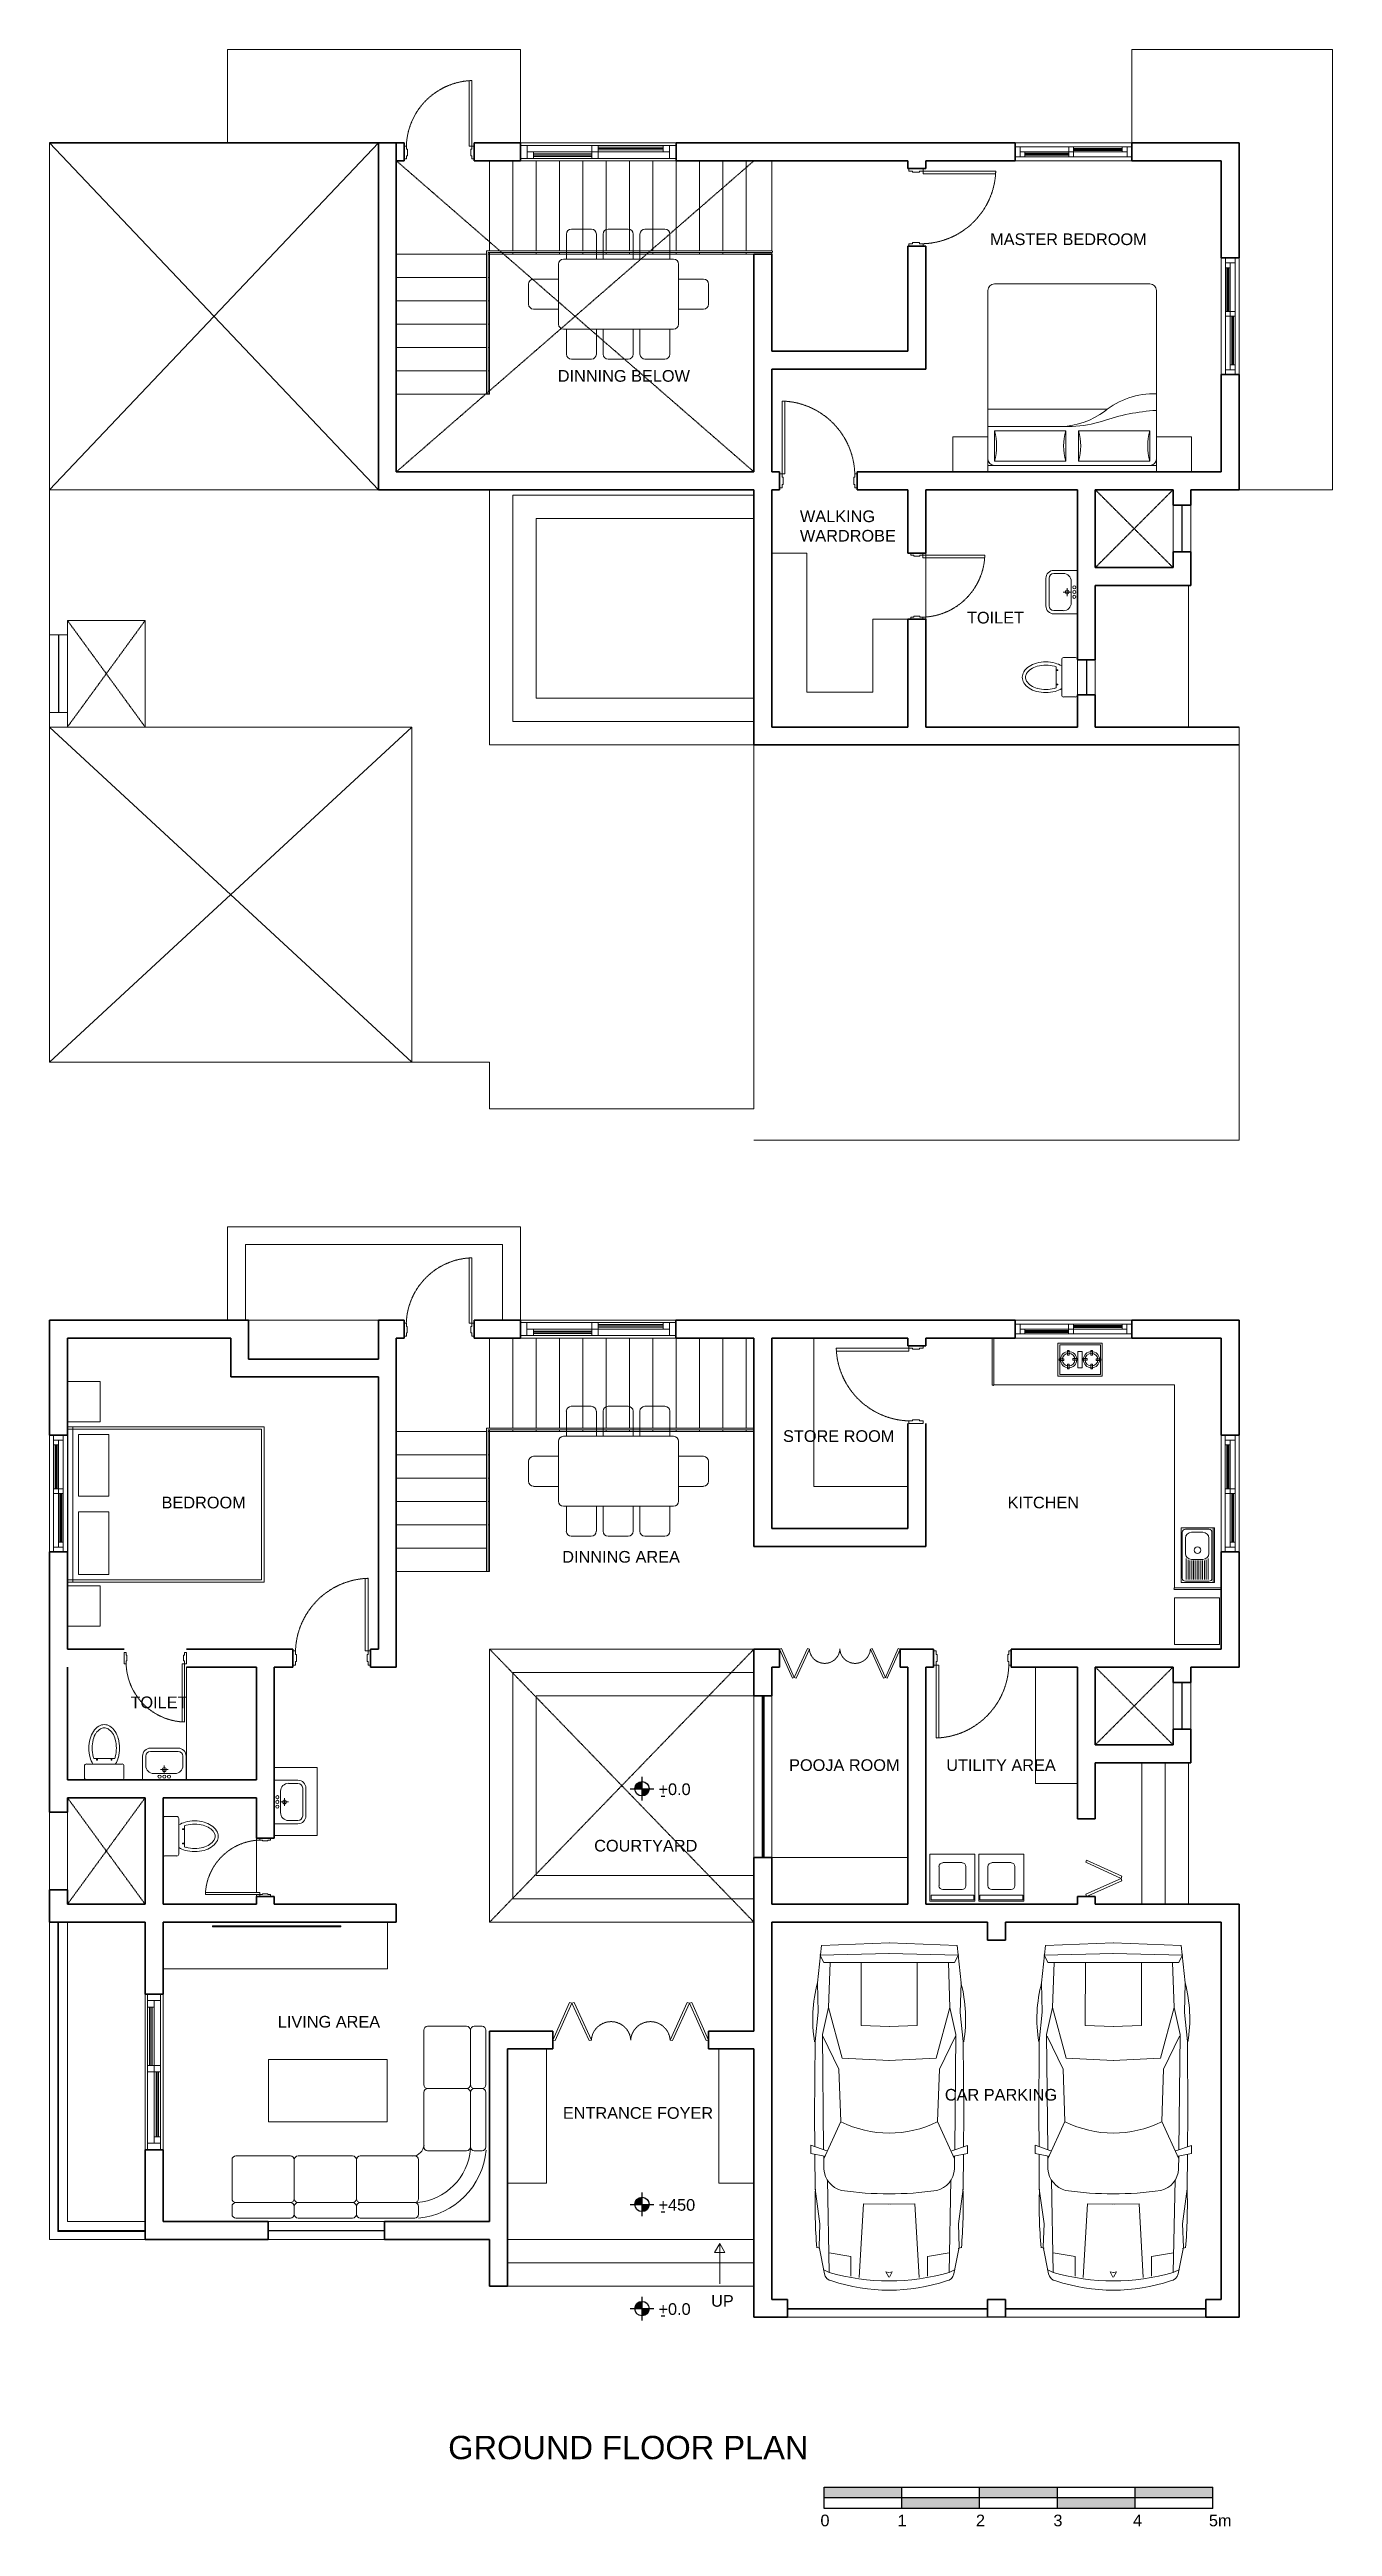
# Model space of a CAD drawing. Header units: inches. Extents: x 7 to 16507, y 13784 to 45628.
import ezdxf

# ---------------------------------------------------------------- set-up
doc = ezdxf.new("R2010")
doc.units = ezdxf.units.IN
doc.header["$MEASUREMENT"] = 0
doc.linetypes.add('HIDDEN', pattern=[9.525, 6.35, -3.175])
for name, color, linetype, lineweight in [('ABOVE-DOTTED', 11, 'HIDDEN', 15), ('ELE 1', 140, 'Continuous', 20), ('ELE 2', 180, 'Continuous', 13), ('FURN', 40, 'Continuous', 9), ('SILL', 253, 'Continuous', 15), ('wall', 20, 'Continuous', 35)]:
    doc.layers.add(name, color=color, linetype=linetype, lineweight=lineweight)
doc.layers.add('FUR', color=33, linetype='Continuous', lineweight=9, transparency=0.2)
doc.styles.get("Standard").update_dxf_attribs({"font": 'arial.ttf'})

msp = doc.modelspace()

# ---------------------------------------------------------------- texts
msp.add_text('GROUND FLOOR PLAN', height=300).set_placement((5134, 14649))
at = {"char_height": 150, "attachment_point": 1}
for s, insert in [('MASTER BEDROOM', (12104, 43264)), ('DINNING BELOW ', (6544, 41507)), ('WALKING WARDROBE', (9658, 39702)), ('TOILET', (11807, 38399)), ('STORE ROOM ', (9441, 27877)), ('BEDROOM', (1448, 27023)), ('KITCHEN', (12329, 27023)), ('DINNING AREA ', (6601, 26325)), ('TOILET', (1048, 24454)), ('POOJA ROOM ', (9519, 23647)), ('UTILITY AREA', (11540, 23647)), ('+0.0\\P ', (7839, 23337)), ('- ', (7863, 23263)), ('COURTYARD ', (7012, 22611)), ('LIVING AREA', (2943, 20348)), ('ENTRANCE FOYER  ', (6609, 19175)), ('CAR PARKING   ', (11522, 19409)), ('+450\\P ', (7839, 17993)), ('- ', (7863, 17919)), ('+0.0\\P ', (7839, 16654)), ('UP\\P ', (8516, 16759)), ('- ', (7863, 16580)), ('0 ', (9922, 13936)), ('1', (10914, 13936)), ('2', (11922, 13936)), ('3', (12918, 13936)), ('4 ', (13941, 13936)), ('5m ', (14918, 13936))]:
    msp.add_mtext_dynamic_manual_height_columns(s, width=2047.87, gutter_width=12.5, heights=[0], dxfattribs=dict(at, insert=insert))

# ---------------------------------------------------------------- hatches: boundary and pattern name
h = msp.add_hatch(color=256)
h.dxf.hatch_style = 1
h.paths.add_polyline_path([(7535, 23268), (7627, 23268), (7627, 23361, 0.414214)])
h.paths.add_polyline_path([(7627, 23268), (7627, 23175, 0.414214), (7720, 23268)])
h = msp.add_hatch(color=256)
h.dxf.hatch_style = 1
h.paths.add_polyline_path([(7535, 17924), (7627, 17924), (7627, 18017, 0.414214)])
h.paths.add_polyline_path([(7627, 17924), (7627, 17832, 0.414214), (7720, 17924)])
h = msp.add_hatch(color=256)
h.dxf.hatch_style = 1
h.paths.add_polyline_path([(7535, 16585), (7627, 16585), (7627, 16678, 0.414214)])
h.paths.add_polyline_path([(7627, 16585), (7627, 16493, 0.414214), (7720, 16585)])
h = msp.add_hatch(color=256)
h.dxf.hatch_style = 1
h.paths.add_polyline_path([(10969, 14154), (10969, 14291), (9969, 14291), (9969, 14154)])
h.paths.add_polyline_path([(10969, 14154), (10969, 14017), (11969, 14017), (11969, 14154)])
h.paths.add_polyline_path([(12969, 14154), (12969, 14291), (11969, 14291), (11969, 14154)])
h.paths.add_polyline_path([(12969, 14154), (12969, 14017), (13969, 14017), (13969, 14154)])
h.paths.add_polyline_path([(13969, 14291), (13969, 14154), (14969, 14154), (14969, 14291)])

# ---------------------------------------------------------------- linework, layer by layer
for p, q in [((6065, 44428), (6065, 44198)), ((8065, 44428), (8065, 44198)), ((14572, 39768), (14572, 39168)), ((122, 38103), (122, 37103)), ((13342, 37782), (13342, 37332)), ((6064, 29293), (6064, 29063)), ((8064, 29293), (8064, 29063)), ((14572, 24633), (14572, 24033)), ((9172, 24463), (9172, 22383)), ((9182, 24463), (9182, 22383)), ((9192, 24463), (9192, 22383)), ((7475, 23268), (7780, 23268)), ((7627, 23115), (7627, 23421)), ((7475, 17924), (7780, 17924)), ((7627, 17772), (7627, 18077)), ((2817, 17588), (4317, 17588)), ((7475, 16585), (7780, 16585)), ((7627, 16433), (7627, 16738)), ((12302, 16473), (12072, 16473)), ((9969, 14291), (14969, 14291)), ((9969, 14017), (9969, 14291)), ((14969, 14154), (9969, 14154)), ((14969, 14017), (9969, 14017)), ((10969, 14017), (10969, 14291)), ((11969, 14017), (11969, 14291)), ((12969, 14017), (12969, 14291)), ((13969, 14017), (13969, 14291)), ((14969, 14017), (14969, 14291))]:
    msp.add_line(p, q)
for centre in [(7627, 23268), (7627, 17924), (7627, 16585)]:
    msp.add_circle(centre, 92.6)
at = {"layer": 'ABOVE-DOTTED'}
for p, q in [((9067, 40198), (4467, 44198)), ((4467, 40198), (9067, 44198)), ((14457, 39968), (13457, 38968)), ((14457, 38968), (13457, 39968)), ((1237, 38288), (237, 36918)), ((1237, 36918), (237, 38288)), ((6567, 27903), (6567, 29063)), ((6867, 27903), (6867, 29063)), ((7167, 27903), (7167, 29063)), ((7467, 27903), (7467, 29063)), ((7767, 27903), (7767, 29063)), ((8067, 27903), (8067, 29063)), ((8367, 27903), (8367, 29063)), ((8667, 27903), (8667, 29063)), ((8967, 27903), (8967, 29063)), ((6267, 27903), (9067, 27903)), ((6267, 27883), (9067, 27883)), ((6267, 27863), (9067, 27863)), ((6567, 27863), (6567, 27883)), ((6867, 27863), (6867, 27883)), ((7167, 27863), (7167, 27883)), ((7467, 27863), (7467, 27883)), ((7767, 27863), (7767, 27883)), ((8067, 27863), (8067, 27883)), ((8367, 27863), (8367, 27883)), ((8667, 27863), (8667, 27883)), ((8967, 27863), (8967, 27883)), ((9067, 25063), (5667, 21553)), ((9067, 21553), (5667, 25063)), ((14457, 24833), (13457, 23833)), ((14457, 23833), (13457, 24833)), ((1237, 23153), (237, 21783)), ((1237, 21783), (237, 23153))]:
    msp.add_line(p, q, dxfattribs=at)
for centre, radius, start, end in [((5465, 44360), 869, 91.7421, 178.2579), ((11213, 44095), 964, 271.7421, 358.2579), ((9400, 40145), 964, 1.7421, 88.2579), ((11215, 39151), 821, 271.7421, 358.2579), ((5464, 29225), 869, 91.7421, 178.2579), ((11089, 28961), 964, 181.7421, 268.2579), ((4134, 25010), 964, 91.7421, 178.2579), ((1765, 24899), 773, 181.7421, 268.2579), ((9976, 25077), 197, 184.0938, 356.4626), ((10368, 25077), 197, 183.5374, 355.9062), ((11379, 24886), 966, 271.7421, 358.2579), ((2735, 21885), 724, 91.7421, 178.2579), ((7229, 20020), 254, 3.5374, 175.9062), ((7735, 20020), 254, 4.0938, 176.4626)]:
    msp.add_arc(centre, radius, start, end, dxfattribs=at)
at = {"layer": 'ELE 1'}
for p, q in [((5406, 44386), (5406, 45227)), ((5439, 44386), (5439, 45228)), ((5426, 44263), (5426, 44345)), ((5426, 44345), (5439, 44345)), ((5439, 44345), (5439, 44386)), ((5439, 44386), (5467, 44386)), ((5467, 44386), (5467, 44221)), ((5439, 44263), (5426, 44263)), ((5439, 44221), (5439, 44263)), ((5467, 44221), (5439, 44221)), ((11243, 44098), (11060, 44098)), ((11060, 44098), (11060, 44066)), ((11060, 44066), (11106, 44066)), ((11106, 44066), (11106, 44052)), ((11106, 44052), (11197, 44052)), ((11197, 44052), (11197, 44066)), ((11197, 44066), (11243, 44066)), ((11243, 44066), (11243, 44098)), ((11243, 44066), (12177, 44066)), ((11243, 44029), (12176, 44029)), ((9429, 40174), (9429, 41108)), ((9466, 40174), (9466, 41107)), ((9397, 40174), (9397, 39991)), ((9429, 40174), (9397, 40174)), ((9429, 40128), (9429, 40174)), ((9443, 40128), (9429, 40128)), ((9443, 40037), (9443, 40128)), ((9067, 39898), (5967, 39898)), ((5967, 39898), (5967, 36988)), ((9397, 39991), (9429, 39991)), ((9429, 39991), (9429, 40037)), ((9429, 40037), (9443, 40037)), ((9067, 39598), (6267, 39598)), ((6267, 39598), (6267, 37288)), ((11240, 39153), (11085, 39153)), ((11085, 39153), (11085, 39126)), ((11085, 39126), (11124, 39126)), ((11124, 39126), (11124, 39114)), ((11124, 39114), (11201, 39114)), ((11201, 39114), (11201, 39126)), ((11201, 39126), (11240, 39126)), ((11240, 39126), (11240, 39153)), ((11240, 39126), (12036, 39126)), ((11240, 39095), (12035, 39095)), ((14657, 38738), (14657, 36918)), ((9067, 37288), (6267, 37288)), ((9067, 36988), (5967, 36988)), ((5405, 29252), (5405, 30093)), ((5438, 29252), (5438, 30094)), ((5426, 29128), (5426, 29210)), ((5426, 29210), (5438, 29210)), ((5438, 29128), (5426, 29128)), ((5438, 29210), (5438, 29252)), ((5438, 29252), (5467, 29252)), ((5438, 29087), (5438, 29128)), ((5467, 29087), (5438, 29087)), ((5467, 29252), (5467, 29087)), ((11059, 28931), (10125, 28931)), ((11059, 28895), (10126, 28895)), ((11059, 28963), (11242, 28963)), ((11059, 28931), (11059, 28963)), ((11105, 28931), (11059, 28931)), ((11105, 28918), (11105, 28931)), ((11196, 28918), (11105, 28918)), ((11242, 28931), (11196, 28931)), ((11196, 28931), (11196, 28918)), ((11242, 28963), (11242, 28931)), ((4068, 25040), (4068, 25973)), ((4105, 25040), (4105, 25974)), ((967, 24875), (967, 25021)), ((967, 25021), (992, 25021)), ((992, 24875), (967, 24875)), ((992, 25021), (992, 24985)), ((992, 24985), (1003, 24985)), ((1003, 24912), (992, 24912)), ((992, 24912), (992, 24875)), ((1003, 24985), (1003, 24912)), ((1712, 24875), (1712, 24127)), ((1741, 24875), (1712, 24875)), ((1741, 24985), (1730, 24985)), ((1730, 24985), (1730, 24912)), ((1730, 24912), (1741, 24912)), ((1767, 25021), (1741, 25021)), ((1741, 25021), (1741, 24985)), ((1741, 24912), (1741, 24875)), ((1741, 24875), (1741, 24126)), ((1741, 24875), (1767, 24875)), ((1767, 24875), (1767, 25021)), ((3139, 25040), (3139, 24857)), ((3171, 25040), (3139, 25040)), ((3139, 24857), (3171, 24857)), ((3171, 24994), (3171, 25040)), ((3184, 24994), (3171, 24994)), ((3171, 24857), (3171, 24903)), ((3171, 24903), (3184, 24903)), ((3184, 24903), (3184, 24994)), ((4105, 25040), (4068, 25040)), ((4091, 24903), (4091, 24994)), ((4091, 24994), (4105, 24994)), ((4105, 24903), (4091, 24903)), ((4105, 24994), (4105, 25040)), ((4105, 25040), (4137, 25040)), ((4105, 24857), (4105, 24903)), ((4137, 24857), (4105, 24857)), ((4137, 25040), (4137, 24857)), ((11377, 24857), (11377, 25040)), ((11377, 25040), (11409, 25040)), ((11409, 24857), (11377, 24857)), ((11409, 25040), (11409, 24994)), ((11409, 24994), (11422, 24994)), ((11422, 24903), (11409, 24903)), ((11409, 24903), (11409, 24857)), ((11409, 24857), (11409, 23921)), ((11422, 24994), (11422, 24903)), ((11445, 24857), (11445, 23922)), ((1767, 24833), (1767, 23383)), ((9067, 24763), (5967, 24763)), ((5967, 24763), (5967, 21853)), ((9067, 24463), (6267, 24463)), ((6267, 24463), (6267, 22153)), ((14057, 23603), (14057, 21783)), ((14357, 23603), (14357, 21783)), ((14657, 23603), (14657, 21783)), ((2667, 22633), (2667, 21935)), ((2713, 22633), (2850, 22633)), ((2713, 22609), (2713, 22633)), ((2747, 22609), (2713, 22609)), ((2747, 22599), (2747, 22609)), ((2850, 22609), (2816, 22609)), ((2816, 22609), (2816, 22599)), ((2850, 22633), (2850, 22609)), ((2816, 22599), (2747, 22599)), ((9067, 22153), (6267, 22153)), ((2713, 21907), (2011, 21907)), ((2713, 21935), (2012, 21935)), ((2667, 21907), (2667, 21883)), ((2713, 21907), (2713, 21935)), ((2747, 21907), (2713, 21907)), ((2713, 21907), (2713, 21883)), ((2713, 21883), (2850, 21883)), ((2816, 21918), (2747, 21918)), ((2747, 21918), (2747, 21907)), ((2816, 21907), (2816, 21918)), ((2850, 21907), (2816, 21907)), ((2850, 21883), (2850, 21907)), ((9067, 21853), (5967, 21853)), ((7, 21553), (7, 17473)), ((237, 21553), (237, 17703)), ((237, 17703), (1237, 17703)), ((7, 17473), (1237, 17473)), ((9067, 17473), (5897, 17473)), ((9067, 17173), (5897, 17173)), ((9067, 16873), (5897, 16873)), ((9497, 16473), (14877, 16473))]:
    msp.add_line(p, q, dxfattribs=at)
for points in [[(4568, 44386), (4568, 44221), (4597, 44221), (4597, 44263), (4609, 44263), (4609, 44345), (4597, 44345), (4597, 44386)], [(11243, 43100), (11060, 43100), (11060, 43131), (11106, 43131), (11106, 43145), (11197, 43145), (11197, 43131), (11243, 43131)], [(10396, 40174), (10396, 39991), (10364, 39991), (10364, 40037), (10350, 40037), (10350, 40128), (10364, 40128), (10364, 40174)], [(11240, 38303), (11085, 38303), (11085, 38330), (11124, 38330), (11124, 38342), (11201, 38342), (11201, 38330), (11240, 38330)], [(4567, 29252), (4567, 29087), (4596, 29087), (4596, 29128), (4608, 29128), (4608, 29210), (4596, 29210), (4596, 29252)], [(11059, 27965), (11242, 27965), (11242, 27997), (11196, 27997), (11196, 28011), (11105, 28011), (11105, 27997), (11059, 27997)], [(9397, 25063), (9420, 25070), (9585, 24697), (9562, 24690)], [(9780, 25063), (9756, 25070), (9585, 24697), (9609, 24690)], [(10564, 25063), (10587, 25070), (10758, 24697), (10735, 24690)], [(10947, 25063), (10923, 25070), (10758, 24697), (10781, 24690)], [(12377, 24857), (12377, 25040), (12345, 25040), (12345, 24994), (12331, 24994), (12331, 24903), (12345, 24903), (12345, 24857)], [(13342, 22352), (13334, 22324), (13791, 22115), (13799, 22143)], [(13342, 21883), (13334, 21912), (13791, 22115), (13799, 22086)], [(6482, 20038), (6512, 20030), (6725, 20511), (6695, 20519)], [(6976, 20038), (6946, 20030), (6725, 20511), (6755, 20519)], [(7988, 20038), (8018, 20030), (8238, 20511), (8208, 20519)], [(8482, 20038), (8452, 20030), (8238, 20511), (8268, 20519)]]:
    msp.add_lwpolyline(points, close=True, dxfattribs=at)
for points in [[(5439, 44386), (5406, 44386)], [(11243, 44066), (11243, 44029)], [(9429, 40174), (9466, 40174)], [(11240, 39126), (11240, 39095)], [(5438, 29252), (5405, 29252)], [(11059, 28931), (11059, 28895)], [(11409, 24857), (11445, 24857)]]:
    msp.add_lwpolyline(points, dxfattribs=at)
at = {"layer": 'ELE 2'}
for p, q in [((6065, 45628), (2297, 45628)), ((2297, 45628), (2297, 44428)), ((6065, 45628), (6065, 44428)), ((13927, 44428), (13927, 45628)), ((13927, 45628), (16507, 45628)), ((16507, 39968), (16507, 45628)), ((7, 44428), (7, 38103)), ((4237, 39968), (7, 44428)), ((4237, 44428), (7, 39968)), ((5667, 44198), (5667, 43038)), ((5967, 43038), (5967, 44198)), ((6267, 43038), (6267, 44198)), ((6567, 43038), (6567, 44198)), ((6867, 43038), (6867, 44198)), ((7167, 43038), (7167, 44198)), ((7467, 43038), (7467, 44198)), ((7767, 43038), (7767, 44198)), ((8067, 43038), (8067, 44198)), ((8367, 43038), (8367, 44198)), ((8667, 43038), (8667, 44198)), ((8967, 43038), (8967, 44198)), ((9297, 43038), (9297, 44198)), ((5627, 42998), (4467, 42998)), ((5627, 43038), (5627, 41198)), ((5627, 43038), (6267, 43038)), ((5647, 43018), (5647, 41198)), ((5647, 43018), (6267, 43018)), ((5667, 42998), (5647, 42998)), ((5667, 43018), (5667, 41198)), ((5667, 42998), (6267, 42998)), ((5967, 42998), (5967, 43018)), ((6267, 43038), (9297, 43038)), ((6267, 42998), (6267, 43018)), ((6267, 43018), (9297, 43018)), ((6267, 42998), (9067, 42998)), ((6567, 42998), (6567, 43018)), ((6867, 42998), (6867, 43018)), ((7167, 42998), (7167, 43018)), ((7467, 42998), (7467, 43018)), ((7767, 42998), (7767, 43018)), ((8067, 42998), (8067, 43018)), ((8367, 42998), (8367, 43018)), ((8667, 42998), (8667, 43018)), ((8967, 42998), (8967, 43018)), ((9297, 42998), (9297, 43018)), ((4467, 42698), (5627, 42698)), ((5647, 42698), (5667, 42698)), ((4467, 42398), (5627, 42398)), ((5647, 42398), (5667, 42398)), ((4467, 42098), (5627, 42098)), ((5647, 42098), (5667, 42098)), ((4467, 41798), (5627, 41798)), ((5647, 41798), (5667, 41798)), ((4467, 41498), (5627, 41498)), ((5647, 41498), (5667, 41498)), ((4467, 41198), (5667, 41198)), ((5667, 40198), (9067, 40198)), ((4237, 39968), (7, 39968)), ((5667, 39968), (5667, 36688)), ((15307, 39968), (16507, 39968)), ((1237, 38288), (237, 38288)), ((237, 38288), (237, 38103)), ((1237, 38288), (1237, 36918)), ((237, 38103), (7, 38103)), ((7, 37103), (7, 32608)), ((237, 37103), (7, 37103)), ((237, 37103), (237, 36918)), ((4667, 36918), (7, 32608)), ((4667, 32608), (7, 36918)), ((1237, 36918), (237, 36918)), ((9067, 36688), (5667, 36688)), ((9067, 36688), (9067, 32008)), ((15307, 36918), (15307, 31608)), ((5667, 32608), (7, 32608)), ((5667, 32608), (5667, 32008)), ((5667, 32008), (9067, 32008)), ((9067, 31608), (15307, 31608)), ((6064, 30493), (2297, 30493)), ((2297, 30493), (2297, 29293)), ((5834, 30263), (2527, 30263)), ((2527, 30263), (2527, 29293)), ((5834, 30263), (5834, 29293)), ((6064, 30493), (6064, 29293)), ((5667, 29063), (5667, 27903)), ((5967, 27903), (5967, 29063)), ((6267, 27903), (6267, 29063)), ((5627, 27863), (4467, 27863)), ((5627, 27903), (5627, 26063)), ((5627, 27903), (6267, 27903)), ((5647, 27883), (5647, 26063)), ((5647, 27883), (6267, 27883)), ((5667, 27863), (5647, 27863)), ((5667, 27883), (5667, 26063)), ((5667, 27863), (6267, 27863)), ((5967, 27863), (5967, 27883)), ((6267, 27863), (6267, 27883)), ((4467, 27563), (5627, 27563)), ((5647, 27563), (5667, 27563)), ((4467, 27263), (5627, 27263)), ((5647, 27263), (5667, 27263)), ((4467, 26963), (5627, 26963)), ((5647, 26963), (5667, 26963)), ((4467, 26663), (5627, 26663)), ((5647, 26663), (5667, 26663)), ((4467, 26363), (5627, 26363)), ((4467, 26063), (5667, 26063)), ((5667, 25063), (5667, 21553)), ((5667, 25063), (9067, 25063)), ((5667, 24833), (5667, 25063)), ((112, 21553), (112, 17578)), ((122, 21553), (122, 17588)), ((9067, 21553), (5667, 21553)), ((112, 17578), (1237, 17578)), ((122, 17588), (1237, 17588)), ((12072, 16588), (9497, 16588)), ((12072, 16578), (9497, 16578)), ((12302, 16588), (14877, 16588)), ((12302, 16578), (14877, 16578))]:
    msp.add_line(p, q, dxfattribs=at)
msp.add_lwpolyline([(4667, 32608), (7, 32608), (7, 36918), (4667, 36918)], close=True, dxfattribs=at)
msp.add_arc((9297, 43028), 10, 270, 90, dxfattribs=at)
at = {"layer": 'FUR'}
for p, q in [((7065, 44396), (6065, 44396)), ((6065, 44396), (6148, 44396)), ((6065, 44396), (6065, 44229)), ((6148, 44396), (6148, 44229)), ((6148, 44396), (6148, 44229)), ((6148, 44396), (6148, 44229)), ((6232, 44313), (6148, 44313)), ((6232, 44313), (6232, 44229)), ((6982, 44313), (6232, 44313)), ((6232, 44288), (6982, 44288)), ((6232, 44271), (6982, 44271)), ((8065, 44396), (6982, 44396)), ((6982, 44229), (6982, 44396)), ((7982, 44313), (6982, 44313)), ((7065, 44313), (7065, 44396)), ((7898, 44371), (7065, 44371)), ((7898, 44354), (7065, 44354)), ((7898, 44338), (7065, 44338)), ((7065, 44229), (7065, 44313)), ((7898, 44396), (7898, 44313)), ((7982, 44396), (7982, 44229)), ((7982, 44396), (7982, 44229)), ((8065, 44229), (8065, 44396)), ((13177, 44375), (12427, 44375)), ((12427, 44375), (12490, 44375)), ((12427, 44375), (12427, 44250)), ((12490, 44375), (12490, 44250)), ((12490, 44375), (12490, 44250)), ((12490, 44375), (12490, 44250)), ((12552, 44313), (12490, 44313)), ((12552, 44313), (12552, 44250)), ((13115, 44313), (12552, 44313)), ((12552, 44294), (13115, 44294)), ((12552, 44281), (13115, 44281)), ((12552, 44269), (13115, 44269)), ((13927, 44375), (13115, 44375)), ((13115, 44250), (13115, 44375)), ((13865, 44313), (13115, 44313)), ((13177, 44313), (13177, 44375)), ((13802, 44356), (13177, 44356)), ((13802, 44344), (13177, 44344)), ((13802, 44331), (13177, 44331)), ((13177, 44250), (13177, 44313)), ((13802, 44375), (13802, 44313)), ((13865, 44375), (13865, 44250)), ((13865, 44375), (13865, 44250)), ((13927, 44250), (13927, 44375)), ((6065, 44229), (6232, 44229)), ((6148, 44229), (6065, 44229)), ((7065, 44229), (6148, 44229)), ((6232, 44254), (6982, 44254)), ((7065, 44229), (8065, 44229)), ((7982, 44229), (8065, 44229)), ((12427, 44250), (12552, 44250)), ((12490, 44250), (12427, 44250)), ((13177, 44250), (12490, 44250)), ((13177, 44250), (13927, 44250)), ((13865, 44250), (13927, 44250)), ((15130, 42948), (15130, 42823)), ((15130, 42885), (15130, 42948)), ((15255, 42948), (15130, 42948)), ((15130, 42198), (15130, 42885)), ((15255, 42885), (15130, 42885)), ((15255, 42885), (15130, 42885)), ((15255, 42885), (15130, 42885)), ((15192, 42823), (15130, 42823)), ((15149, 42823), (15149, 42260)), ((15161, 42823), (15161, 42260)), ((15174, 42823), (15174, 42260)), ((15192, 42823), (15192, 42885)), ((15192, 42260), (15192, 42823)), ((15255, 42198), (15255, 42948)), ((15255, 42948), (15255, 42885)), ((15130, 42260), (15255, 42260)), ((15130, 42198), (15130, 41448)), ((15130, 42198), (15192, 42198)), ((15192, 41510), (15192, 42260)), ((15192, 42198), (15255, 42198)), ((15211, 41573), (15211, 42198)), ((15224, 41573), (15224, 42198)), ((15236, 41573), (15236, 42198)), ((15255, 41448), (15255, 42260)), ((15130, 41510), (15130, 41448)), ((15255, 41510), (15130, 41510)), ((15255, 41510), (15130, 41510)), ((15130, 41448), (15255, 41448)), ((15255, 41573), (15192, 41573)), ((7064, 29262), (6064, 29262)), ((6064, 29262), (6147, 29262)), ((6064, 29262), (6064, 29095)), ((6064, 29095), (6231, 29095)), ((6147, 29095), (6064, 29095)), ((6147, 29262), (6147, 29095)), ((6147, 29262), (6147, 29095)), ((6147, 29262), (6147, 29095)), ((6231, 29178), (6147, 29178)), ((7064, 29095), (6147, 29095)), ((6231, 29178), (6231, 29095)), ((6981, 29178), (6231, 29178)), ((6231, 29153), (6981, 29153)), ((6231, 29137), (6981, 29137)), ((6231, 29120), (6981, 29120)), ((8064, 29262), (6981, 29262)), ((6981, 29095), (6981, 29262)), ((7981, 29178), (6981, 29178)), ((7064, 29178), (7064, 29262)), ((7897, 29237), (7064, 29237)), ((7897, 29220), (7064, 29220)), ((7897, 29203), (7064, 29203)), ((7064, 29095), (7064, 29178)), ((7064, 29095), (8064, 29095)), ((7897, 29262), (7897, 29178)), ((7981, 29262), (7981, 29095)), ((7981, 29262), (7981, 29095)), ((7981, 29095), (8064, 29095)), ((8064, 29095), (8064, 29262)), ((13177, 29241), (12427, 29241)), ((12427, 29241), (12489, 29241)), ((12427, 29241), (12427, 29116)), ((12427, 29116), (12552, 29116)), ((12489, 29116), (12427, 29116)), ((12489, 29241), (12489, 29116)), ((12489, 29241), (12489, 29116)), ((12489, 29241), (12489, 29116)), ((12552, 29178), (12489, 29178)), ((13177, 29116), (12489, 29116)), ((12552, 29178), (12552, 29116)), ((13114, 29178), (12552, 29178)), ((12552, 29160), (13114, 29160)), ((12552, 29147), (13114, 29147)), ((12552, 29135), (13114, 29135)), ((13927, 29241), (13114, 29241)), ((13114, 29116), (13114, 29241)), ((13864, 29178), (13114, 29178)), ((13177, 29178), (13177, 29241)), ((13802, 29222), (13177, 29222)), ((13802, 29210), (13177, 29210)), ((13802, 29197), (13177, 29197)), ((13177, 29116), (13177, 29178)), ((13177, 29116), (13927, 29116)), ((13802, 29241), (13802, 29178)), ((13864, 29241), (13864, 29116)), ((13864, 29241), (13864, 29116)), ((13864, 29116), (13927, 29116)), ((13927, 29116), (13927, 29241)), ((59, 27813), (59, 27688)), ((59, 27751), (59, 27813)), ((184, 27813), (59, 27813)), ((59, 27063), (59, 27751)), ((184, 27751), (59, 27751)), ((184, 27751), (59, 27751)), ((184, 27751), (59, 27751)), ((122, 27688), (122, 27751)), ((184, 27063), (184, 27813)), ((184, 27813), (184, 27751)), ((15129, 27813), (15129, 27688)), ((15129, 27751), (15129, 27813)), ((15254, 27813), (15129, 27813)), ((15129, 27063), (15129, 27751)), ((15254, 27751), (15129, 27751)), ((15254, 27751), (15129, 27751)), ((15254, 27751), (15129, 27751)), ((15192, 27688), (15192, 27751)), ((15254, 27063), (15254, 27813)), ((15254, 27813), (15254, 27751)), ((122, 27688), (59, 27688)), ((78, 27688), (78, 27126)), ((91, 27688), (91, 27126)), ((103, 27688), (103, 27126)), ((122, 27126), (122, 27688)), ((15192, 27688), (15129, 27688)), ((15148, 27688), (15148, 27126)), ((15161, 27688), (15161, 27126)), ((15173, 27688), (15173, 27126)), ((15192, 27126), (15192, 27688)), ((59, 27126), (184, 27126)), ((122, 26376), (122, 27126)), ((184, 26313), (184, 27126)), ((15129, 27126), (15254, 27126)), ((15192, 26376), (15192, 27126)), ((15254, 26313), (15254, 27126)), ((59, 27063), (59, 26313)), ((59, 27063), (122, 27063)), ((122, 27063), (184, 27063)), ((141, 26438), (141, 27063)), ((153, 26438), (153, 27063)), ((166, 26438), (166, 27063)), ((15129, 27063), (15129, 26313)), ((15129, 27063), (15192, 27063)), ((15192, 27063), (15254, 27063)), ((15211, 26438), (15211, 27063)), ((15223, 26438), (15223, 27063)), ((15236, 26438), (15236, 27063)), ((184, 26438), (122, 26438)), ((15254, 26438), (15192, 26438)), ((59, 26376), (59, 26313)), ((184, 26376), (59, 26376)), ((184, 26376), (59, 26376)), ((59, 26313), (184, 26313)), ((15129, 26376), (15129, 26313)), ((15254, 26376), (15129, 26376)), ((15254, 26376), (15129, 26376)), ((15129, 26313), (15254, 26313)), ((1268, 20628), (1268, 20462)), ((1268, 20545), (1268, 20628)), ((1435, 20628), (1268, 20628)), ((1268, 19628), (1268, 20545)), ((1435, 20545), (1268, 20545)), ((1435, 20545), (1268, 20545)), ((1435, 20545), (1268, 20545)), ((1352, 20462), (1268, 20462)), ((1293, 20462), (1293, 19712)), ((1310, 20462), (1310, 19712)), ((1327, 20462), (1327, 19712)), ((1352, 20462), (1352, 20545)), ((1352, 19712), (1352, 20462)), ((1435, 19628), (1435, 20628)), ((1435, 20628), (1435, 20545)), ((1268, 19712), (1435, 19712)), ((1268, 19628), (1268, 18628)), ((1268, 19628), (1352, 19628)), ((1352, 18712), (1352, 19712)), ((1352, 19628), (1435, 19628)), ((1377, 18795), (1377, 19628)), ((1393, 18795), (1393, 19628)), ((1410, 18795), (1410, 19628)), ((1435, 18628), (1435, 19712)), ((1435, 18795), (1352, 18795)), ((1268, 18712), (1268, 18628)), ((1435, 18712), (1268, 18712)), ((1435, 18712), (1268, 18712)), ((1268, 18628), (1435, 18628))]:
    msp.add_line(p, q, dxfattribs=at)
at = {"layer": 'FURN', "ltscale": 6}
for p, q in [((6719, 43319), (6976, 43319)), ((7192, 43319), (7449, 43319)), ((7665, 43319), (7922, 43319)), ((6655, 42934), (6655, 43255)), ((7040, 43255), (7040, 42934)), ((7128, 42934), (7128, 43255)), ((7513, 43255), (7513, 42934)), ((7601, 42934), (7601, 43255)), ((7986, 43255), (7986, 42934)), ((6232, 42677), (6554, 42677)), ((6554, 42869), (6554, 42098)), ((6554, 42677), (6554, 42291)), ((8032, 42934), (6618, 42934)), ((7040, 42934), (6655, 42934)), ((7986, 42934), (7601, 42934)), ((8097, 42098), (8097, 42869)), ((8418, 42677), (8097, 42677)), ((8097, 42677), (8097, 42291)), ((6168, 42355), (6168, 42612)), ((8482, 42355), (8482, 42612)), ((6554, 42291), (6232, 42291)), ((6618, 42034), (8032, 42034)), ((6655, 42034), (6655, 41712)), ((7040, 42034), (6655, 42034)), ((7040, 41712), (7040, 42034)), ((7128, 42034), (7128, 41712)), ((7513, 41712), (7513, 42034)), ((7986, 42034), (7601, 42034)), ((7601, 42034), (7601, 41712)), ((7986, 41712), (7986, 42034)), ((8097, 42291), (8418, 42291)), ((6719, 41648), (6976, 41648)), ((7192, 41648), (7449, 41648)), ((7665, 41648), (7922, 41648)), ((6654, 27799), (6654, 28121)), ((6718, 28185), (6975, 28185)), ((7040, 28121), (7040, 27799)), ((7127, 27799), (7127, 28121)), ((7191, 28185), (7448, 28185)), ((7513, 28121), (7513, 27799)), ((7600, 27799), (7600, 28121)), ((7664, 28185), (7921, 28185)), ((7986, 28121), (7986, 27799)), ((6553, 27735), (6553, 26964)), ((8032, 27799), (6617, 27799)), ((7040, 27799), (6654, 27799)), ((7986, 27799), (7600, 27799)), ((8096, 26964), (8096, 27735)), ((6167, 27221), (6167, 27478)), ((6232, 27542), (6553, 27542)), ((6553, 27542), (6553, 27156)), ((8417, 27542), (8096, 27542)), ((8096, 27542), (8096, 27156)), ((8482, 27221), (8482, 27478)), ((6553, 27156), (6232, 27156)), ((8096, 27156), (8417, 27156)), ((6617, 26899), (8032, 26899)), ((6654, 26899), (6654, 26578)), ((7040, 26899), (6654, 26899)), ((7040, 26578), (7040, 26899)), ((7127, 26899), (7127, 26578)), ((7513, 26578), (7513, 26899)), ((7986, 26899), (7600, 26899)), ((7600, 26899), (7600, 26578)), ((7986, 26578), (7986, 26899)), ((6718, 26514), (6975, 26514)), ((7191, 26514), (7448, 26514)), ((7664, 26514), (7921, 26514))]:
    msp.add_line(p, q, dxfattribs=at)
at = {"layer": 'FURN'}
for p, q in [((12076, 40364), (12076, 42531)), ((12159, 42614), (14159, 42614)), ((14243, 42531), (14243, 40364)), ((13604, 41003), (12076, 41003)), ((13159, 40781), (12076, 40781)), ((12159, 40725), (12159, 40337)), ((13076, 40725), (12159, 40725)), ((13076, 40337), (13076, 40725)), ((14159, 40725), (13243, 40725)), ((13243, 40725), (13243, 40337)), ((14159, 40337), (14159, 40725)), ((14243, 40281), (12076, 40281)), ((12076, 40281), (12076, 40198)), ((14243, 40198), (12076, 40198)), ((12159, 40337), (13076, 40337)), ((13243, 40337), (14159, 40337)), ((14243, 40281), (14243, 40198)), ((9297, 39155), (9747, 39155)), ((9747, 39155), (9747, 37368)), ((13227, 38932), (12923, 38932)), ((13045, 38891), (12923, 38891)), ((13227, 38373), (13227, 38932)), ((12821, 38830), (12821, 38475)), ((12862, 38830), (12862, 38475)), ((13045, 38653), (13146, 38653)), ((13095, 38703), (13095, 38602)), ((13146, 38515), (13146, 38790)), ((10597, 38303), (10597, 37368)), ((10597, 38303), (11047, 38303)), ((12923, 38414), (13045, 38414)), ((12923, 38373), (13227, 38373)), ((12954, 37422), (12954, 37692)), ((12976, 37655), (12954, 37655)), ((12954, 37655), (12954, 37645)), ((12954, 37645), (12976, 37645)), ((12976, 37645), (12976, 37655)), ((13025, 37329), (13025, 37785)), ((13050, 37811), (13202, 37811)), ((13227, 37785), (13227, 37329)), ((10597, 37368), (9747, 37368)), ((12954, 37470), (12976, 37470)), ((12954, 37460), (12954, 37470)), ((12976, 37460), (12954, 37460)), ((12976, 37470), (12976, 37460)), ((13202, 37304), (13050, 37304)), ((2567, 29293), (4237, 29293)), ((9837, 29063), (9837, 27153)), ((12132, 28463), (12132, 29063)), ((12152, 28463), (12152, 29063)), ((12977, 28572), (12977, 28997)), ((12977, 28997), (13545, 28997)), ((13545, 28572), (13545, 28997)), ((12992, 28774), (12992, 28795)), ((12992, 28795), (13052, 28795)), ((12992, 28774), (13052, 28774)), ((12999, 28594), (12999, 28975)), ((12999, 28975), (13523, 28975)), ((13052, 28774), (13052, 28795)), ((13099, 28904), (13099, 28844)), ((13099, 28904), (13121, 28904)), ((13099, 28844), (13121, 28844)), ((13101, 28667), (13101, 28727)), ((13123, 28727), (13101, 28727)), ((13123, 28667), (13101, 28667)), ((13121, 28904), (13121, 28844)), ((13123, 28667), (13123, 28727)), ((13230, 28798), (13170, 28798)), ((13170, 28798), (13170, 28776)), ((13230, 28776), (13170, 28776)), ((13230, 28798), (13230, 28776)), ((13234, 28888), (13288, 28888)), ((13234, 28888), (13234, 28681)), ((13234, 28681), (13288, 28681)), ((13288, 28888), (13288, 28681)), ((13292, 28798), (13352, 28798)), ((13292, 28798), (13292, 28776)), ((13292, 28776), (13352, 28776)), ((13352, 28798), (13352, 28776)), ((13399, 28667), (13399, 28727)), ((13399, 28727), (13421, 28727)), ((13399, 28667), (13421, 28667)), ((13423, 28904), (13401, 28904)), ((13401, 28904), (13401, 28844)), ((13423, 28844), (13401, 28844)), ((13421, 28667), (13421, 28727)), ((13423, 28904), (13423, 28844)), ((13470, 28774), (13470, 28795)), ((13530, 28795), (13470, 28795)), ((13530, 28774), (13470, 28774)), ((13523, 28594), (13523, 28975)), ((13530, 28774), (13530, 28795)), ((657, 28502), (237, 28502)), ((237, 28502), (237, 27986)), ((657, 27986), (657, 28502)), ((14477, 28463), (12152, 28463)), ((12977, 28572), (13545, 28572)), ((12999, 28594), (13523, 28594)), ((14477, 28463), (14477, 25850)), ((237, 27986), (657, 27986)), ((242, 25923), (242, 27923)), ((242, 27923), (2766, 27923)), ((242, 27891), (2734, 27891)), ((305, 25923), (305, 27923)), ((380, 27030), (380, 27823)), ((380, 27823), (770, 27823)), ((770, 27030), (770, 27823)), ((2734, 27891), (2734, 25956)), ((2766, 27923), (2766, 25923)), ((11047, 27153), (9837, 27153)), ((380, 27030), (770, 27030)), ((380, 26829), (770, 26829)), ((380, 26023), (380, 26829)), ((770, 26023), (770, 26829)), ((14988, 26621), (14561, 26621)), ((14561, 26621), (14561, 25921)), ((14576, 26566), (14576, 25975)), ((14918, 26605), (14615, 26605)), ((14615, 26488), (14615, 26294)), ((14841, 26566), (14693, 26566)), ((14918, 26294), (14918, 26488)), ((14957, 25975), (14957, 26566)), ((14973, 25921), (14973, 26621)), ((14988, 25921), (14988, 26621)), ((14627, 26228), (14627, 25960)), ((14650, 26211), (14650, 25960)), ((14673, 26203), (14673, 25960)), ((14841, 26216), (14693, 26216)), ((14697, 26201), (14697, 25960)), ((14720, 26201), (14720, 25960)), ((14743, 26201), (14743, 25960)), ((14767, 26201), (14767, 25960)), ((14790, 26201), (14790, 25960)), ((14813, 26201), (14813, 25960)), ((14837, 26201), (14837, 25960)), ((14860, 26203), (14860, 25960)), ((14883, 26211), (14883, 25960)), ((14907, 26228), (14907, 25960)), ((657, 25876), (237, 25876)), ((237, 25876), (237, 25360)), ((2734, 25956), (242, 25956)), ((2766, 25923), (242, 25923)), ((770, 26023), (380, 26023)), ((657, 25360), (657, 25876)), ((14477, 25850), (15077, 25850)), ((14477, 25830), (15077, 25830)), ((14561, 25921), (14988, 25921)), ((14615, 25936), (14918, 25936)), ((14475, 25123), (14475, 25724)), ((14475, 25724), (15054, 25724)), ((15054, 25724), (15054, 25123)), ((237, 25360), (657, 25360)), ((15054, 25123), (14475, 25123)), ((12687, 24833), (12687, 23337)), ((939, 23586), (482, 23586)), ((845, 23657), (576, 23657)), ((613, 23634), (613, 23657)), ((613, 23657), (623, 23657)), ((623, 23634), (613, 23634)), ((623, 23657), (623, 23634)), ((798, 23657), (798, 23634)), ((808, 23657), (798, 23657)), ((798, 23634), (808, 23634)), ((808, 23634), (808, 23657)), ((1204, 23688), (1204, 23383)), ((1244, 23688), (1244, 23566)), ((1661, 23790), (1305, 23790)), ((1661, 23749), (1305, 23749)), ((1483, 23566), (1483, 23465)), ((1722, 23566), (1722, 23688)), ((1763, 23383), (1763, 23688)), ((457, 23561), (457, 23409)), ((482, 23383), (939, 23383)), ((964, 23409), (964, 23561)), ((1204, 23383), (1763, 23383)), ((1346, 23465), (1620, 23465)), ((1534, 23515), (1432, 23515)), ((3450, 23541), (2897, 23541)), ((3202, 23378), (2897, 23378)), ((2897, 23378), (2897, 22819)), ((3202, 23337), (3080, 23337)), ((3263, 22921), (3263, 23276)), ((3303, 22921), (3303, 23276)), ((3450, 22667), (3450, 23541)), ((12687, 23337), (13227, 23337)), ((2978, 23236), (2978, 22962)), ((3080, 23099), (2978, 23099)), ((3029, 23048), (3029, 23149)), ((1467, 22886), (1467, 22429)), ((1644, 22911), (1492, 22911)), ((1670, 22429), (1670, 22886)), ((1718, 22755), (1741, 22755)), ((1718, 22745), (1718, 22755)), ((1741, 22745), (1718, 22745)), ((1741, 22523), (1741, 22792)), ((1741, 22755), (1741, 22745)), ((2897, 22819), (3202, 22819)), ((2897, 22667), (3450, 22667)), ((3080, 22860), (3202, 22860)), ((1492, 22404), (1644, 22404)), ((1741, 22570), (1718, 22570)), ((1718, 22570), (1718, 22560)), ((1718, 22560), (1741, 22560)), ((1741, 22560), (1741, 22570)), ((11047, 22383), (9297, 22383)), ((11909, 22426), (11330, 22426)), ((11330, 22426), (11330, 21825)), ((11743, 22318), (11497, 22318)), ((11909, 21825), (11909, 22426)), ((11960, 21825), (11960, 22426)), ((11960, 22426), (12539, 22426)), ((12127, 22318), (12373, 22318)), ((12539, 22426), (12539, 21825)), ((11447, 22267), (11447, 22022)), ((11793, 22022), (11793, 22267)), ((12076, 22022), (12076, 22267)), ((12423, 22267), (12423, 22022)), ((11330, 21825), (11909, 21825)), ((11896, 21900), (11344, 21900)), ((11344, 21900), (11344, 21842)), ((11344, 21842), (11896, 21842)), ((11497, 21971), (11743, 21971)), ((11896, 21842), (11896, 21900)), ((12539, 21825), (11960, 21825)), ((11973, 21842), (11973, 21900)), ((11973, 21900), (12526, 21900)), ((12526, 21842), (11973, 21842)), ((12373, 21971), (12127, 21971)), ((12526, 21900), (12526, 21842)), ((4354, 21553), (4354, 20953)), ((9934, 21253), (9883, 20774)), ((9913, 21128), (10812, 21150)), ((9916, 21131), (9965, 21035)), ((10808, 21289), (9934, 21253)), ((9965, 21035), (10811, 21035)), ((10025, 20456), (10046, 21035)), ((10446, 21035), (10445, 20225)), ((11700, 21127), (10802, 21150)), ((11648, 21034), (10803, 21035)), ((10805, 21289), (11680, 21252)), ((11167, 21035), (11168, 20224)), ((11588, 20456), (11568, 21034)), ((11697, 21131), (11648, 21034)), ((11680, 21252), (11730, 20774)), ((12817, 21253), (12766, 20774)), ((12796, 21128), (13694, 21150)), ((12799, 21131), (12848, 21035)), ((13691, 21289), (12817, 21253)), ((12848, 21035), (13694, 21035)), ((12908, 20456), (12929, 21035)), ((13329, 21035), (13327, 20225)), ((14583, 21127), (13684, 21150)), ((14531, 21034), (13685, 21035)), ((13688, 21289), (14563, 21252)), ((14050, 21035), (14051, 20224)), ((14470, 20456), (14450, 21034)), ((14580, 21131), (14531, 21034)), ((14563, 21252), (14613, 20774)), ((4354, 20953), (1467, 20953)), ((9883, 20774), (9893, 20394)), ((11730, 20774), (11720, 20393)), ((12766, 20774), (12775, 20394)), ((14613, 20774), (14603, 20393)), ((9893, 20394), (9854, 20019)), ((10025, 20456), (9947, 20108)), ((10025, 20456), (10201, 19805)), ((11588, 20456), (11412, 19805)), ((11588, 20456), (11665, 20108)), ((11720, 20393), (11759, 20018)), ((12775, 20394), (12737, 20019)), ((12908, 20456), (12830, 20108)), ((12908, 20456), (13083, 19805)), ((14470, 20456), (14295, 19805)), ((14470, 20456), (14548, 20108)), ((14603, 20393), (14642, 20018)), ((4820, 20164), (4820, 19464)), ((5370, 20214), (4870, 20214)), ((5370, 20214), (4870, 20214)), ((5420, 20164), (5420, 19464)), ((5470, 20214), (5570, 20214)), ((5620, 20164), (5620, 19464)), ((9947, 20108), (9963, 18628)), ((10160, 19662), (9954, 20088)), ((10445, 20225), (10808, 20211)), ((11168, 20224), (10805, 20211)), ((11452, 19662), (11658, 20087)), ((11665, 20108), (11649, 18628)), ((12830, 20108), (12846, 18628)), ((13043, 19662), (12837, 20088)), ((13327, 20225), (13690, 20211)), ((14051, 20224), (13688, 20211)), ((14335, 19662), (14541, 20087)), ((14548, 20108), (14531, 18628)), ((2823, 19788), (4351, 19788)), ((2823, 18985), (2823, 19788)), ((4351, 19788), (4351, 18985)), ((6397, 19923), (6397, 18198)), ((8617, 19923), (8617, 18198)), ((9854, 20019), (9847, 19060)), ((10201, 19805), (10810, 19776)), ((11412, 19805), (10802, 19776)), ((11759, 20018), (11765, 19059)), ((12737, 20019), (12730, 19060)), ((13083, 19805), (13693, 19776)), ((14295, 19805), (13685, 19776)), ((14642, 20018), (14648, 19059)), ((10183, 18991), (10160, 19662)), ((11429, 18990), (11452, 19662)), ((13066, 18991), (13043, 19662)), ((14312, 18990), (14335, 19662)), ((4820, 19364), (4820, 18664)), ((5370, 19414), (4870, 19414)), ((5420, 19364), (5420, 18664)), ((5420, 18664), (5420, 19364)), ((5470, 19414), (5570, 19414)), ((5470, 19414), (5570, 19414)), ((5470, 19414), (5570, 19414)), ((5620, 19364), (5620, 18664)), ((5620, 18664), (5620, 19364)), ((4351, 18985), (2823, 18985)), ((9847, 19060), (9850, 18667)), ((9964, 18512), (10183, 18991)), ((11647, 18511), (11429, 18990)), ((11765, 19059), (11762, 18666)), ((12730, 19060), (12733, 18667)), ((12847, 18512), (13066, 18991)), ((14530, 18511), (14312, 18990)), ((14648, 19059), (14644, 18666)), ((2354, 17998), (2354, 18498)), ((2404, 18548), (3104, 18548)), ((3154, 17998), (3154, 18498)), ((3154, 17998), (3154, 18498)), ((3204, 18548), (3904, 18548)), ((3954, 17998), (3954, 18498)), ((4004, 18548), (4704, 18548)), ((4754, 17998), (4754, 18498)), ((5370, 18614), (4870, 18614)), ((5470, 18614), (5570, 18614)), ((5470, 18614), (5570, 18614)), ((9799, 18684), (9800, 18578)), ((10002, 18615), (9799, 18684)), ((9800, 18578), (9973, 18544)), ((9851, 18568), (9854, 18123)), ((9964, 18546), (9966, 18378)), ((11610, 18614), (11812, 18683)), ((11812, 18577), (11639, 18544)), ((11648, 18545), (11646, 18377)), ((11761, 18567), (11757, 18123)), ((11812, 18683), (11812, 18577)), ((12682, 18684), (12682, 18578)), ((12885, 18615), (12682, 18684)), ((12682, 18578), (12855, 18544)), ((12733, 18568), (12737, 18123)), ((12847, 18546), (12848, 18378)), ((14492, 18614), (14695, 18683)), ((14695, 18577), (14522, 18544)), ((14530, 18545), (14529, 18377)), ((14644, 18567), (14640, 18123)), ((14695, 18683), (14695, 18577)), ((5897, 18198), (6397, 18198)), ((8617, 18198), (9067, 18198)), ((10011, 18241), (10033, 17049)), ((11600, 18240), (11577, 17049)), ((12894, 18241), (12916, 17049)), ((14483, 18240), (14460, 17049)), ((2354, 17898), (2354, 17798)), ((2404, 17948), (3104, 17948)), ((3154, 17898), (3154, 17798)), ((3154, 17898), (3154, 17798)), ((3204, 17948), (3904, 17948)), ((3954, 17898), (3954, 17798)), ((3954, 17898), (3954, 17798)), ((3954, 17898), (3954, 17798)), ((4704, 17948), (4004, 17948)), ((4004, 17948), (4704, 17948)), ((4754, 17898), (4754, 17798)), ((4754, 17898), (4754, 17798)), ((9854, 18123), (9915, 17675)), ((10421, 16986), (10474, 17931)), ((10474, 17931), (10818, 17928)), ((11137, 17930), (10793, 17928)), ((11190, 16985), (11137, 17930)), ((11757, 18123), (11696, 17674)), ((12737, 18123), (12798, 17675)), ((13303, 16986), (13357, 17931)), ((13357, 17931), (13700, 17928)), ((14020, 17930), (13676, 17928)), ((14073, 16985), (14020, 17930)), ((14640, 18123), (14579, 17674)), ((2404, 17748), (3104, 17748)), ((3204, 17748), (3904, 17748)), ((4704, 17748), (4004, 17748)), ((4004, 17748), (4704, 17748)), ((9915, 17675), (9904, 17377)), ((11696, 17674), (11707, 17376)), ((12798, 17675), (12786, 17377)), ((14579, 17674), (14590, 17376)), ((8627, 17422), (8561, 17308)), ((8561, 17308), (8627, 17308)), ((8627, 16905), (8627, 17422)), ((8627, 17422), (8693, 17308)), ((8693, 17308), (8627, 17308)), ((9878, 17371), (9916, 17360)), ((9904, 17377), (9972, 17033)), ((10032, 17301), (10313, 17256)), ((10313, 17256), (10313, 17002)), ((11298, 17256), (11297, 17002)), ((11578, 17301), (11298, 17256)), ((11707, 17376), (11638, 17033)), ((11733, 17371), (11694, 17359)), ((12761, 17371), (12799, 17360)), ((12786, 17377), (12855, 17033)), ((12915, 17301), (13196, 17256)), ((13196, 17256), (13196, 17002)), ((14181, 17256), (14180, 17002)), ((14461, 17301), (14181, 17256)), ((14590, 17376), (14521, 17033)), ((14615, 17371), (14577, 17359)), ((10033, 17049), (9955, 17088)), ((10765, 17056), (10800, 16990)), ((10803, 17047), (10765, 17056)), ((10808, 17047), (10845, 17056)), ((10845, 17056), (10810, 16990)), ((11577, 17049), (11655, 17087)), ((12916, 17049), (12838, 17088)), ((13648, 17056), (13683, 16990)), ((13686, 17047), (13648, 17056)), ((13690, 17047), (13728, 17056)), ((13728, 17056), (13693, 16990)), ((14460, 17049), (14538, 17087))]:
    msp.add_line(p, q, dxfattribs=at)
for points in [[(12076, 40648), (12076, 40198), (11626, 40198), (11626, 40648)], [(14243, 40648), (14243, 40198), (14693, 40198), (14693, 40648)], [(2104, 21504), (3755, 21504), (3755, 21494), (2104, 21494)]]:
    msp.add_lwpolyline(points, close=True, dxfattribs=at)
for centre, radius in [((13095, 38653), 25.4), ((13187, 38714), 20.3), ((13187, 38653), 20.3), ((13187, 38592), 20.3), ((13114, 28785), 104), ((13114, 28785), 81.8), ((13408, 28785), 104), ((13408, 28785), 81.8), ((14772, 26336), 41.4), ((1422, 23424), 20.3), ((1483, 23515), 25.4), ((1483, 23424), 20.3), ((1544, 23424), 20.3), ((2937, 23160), 20.3), ((2937, 23099), 20.3), ((2937, 23038), 20.3), ((3029, 23099), 25.4)]:
    msp.add_circle(centre, radius, dxfattribs=at)
at = {"layer": 'FURN', "ltscale": 6}
for centre, start, end in [((6719, 43255), 90, 180), ((6976, 43255), 0, 90), ((7192, 43255), 90, 180), ((7449, 43255), 0, 90), ((7665, 43255), 90, 180), ((7922, 43255), 0, 90), ((6232, 42612), 90, 180), ((6618, 42869), 90, 180), ((8032, 42869), 0, 90), ((8418, 42612), 0, 90), ((6232, 42355), 180, 270), ((8418, 42355), 270, 0), ((6618, 42098), 180, 270), ((8032, 42098), 270, 0), ((6719, 41712), 180, 270), ((6976, 41712), 270, 0), ((7192, 41712), 180, 270), ((7449, 41712), 270, 0), ((7665, 41712), 180, 270), ((7922, 41712), 270, 0), ((6718, 28121), 90, 180), ((6975, 28121), 0, 90), ((7191, 28121), 90, 180), ((7448, 28121), 0, 90), ((7664, 28121), 90, 180), ((7921, 28121), 0, 90), ((6617, 27735), 90, 180), ((8032, 27735), 0, 90), ((6232, 27478), 90, 180), ((8417, 27478), 0, 90), ((6232, 27221), 180, 270), ((8417, 27221), 270, 0), ((6617, 26964), 180, 270), ((8032, 26964), 270, 0), ((6718, 26578), 180, 270), ((6975, 26578), 270, 0), ((7191, 26578), 180, 270), ((7448, 26578), 270, 0), ((7664, 26578), 180, 270), ((7921, 26578), 270, 0)]:
    msp.add_arc(centre, 64.3, start, end, dxfattribs=at)
at = {"layer": 'FURN'}
for centre, radius, start, end in [((12159, 42531), 83.3, 90, 180), ((14159, 42531), 83.3, 0, 90), ((14201, 40219), 982, 87.5673, 129.5461), ((12975, 41801), 1021, 272.5398, 306.0403), ((13063, 42442), 1664, 273.3065, 286.9429), ((14393, 38431), 2562, 93.3665, 109.2534), ((11493, 40531), 694, 343.7398, 16.2602), ((13743, 40531), 694, 163.7398, 196.2602), ((12576, 40531), 694, 343.7398, 16.2602), ((14826, 40531), 694, 163.7398, 196.2602), ((12159, 40364), 83.3, 180, 270), ((14159, 40364), 83.3, 270, 0), ((12923, 38830), 102, 90, 180), ((12923, 38830), 61, 90, 180), ((13045, 38790), 102, 0, 90), ((12923, 38475), 102, 180, 270), ((12923, 38475), 61, 180, 270), ((13045, 38515), 102, 270, 0), ((12649, 37557), 131, 147.5002, 180), ((12731, 37505), 229, 123.0315, 147.5002), ((12649, 37557), 90.6, 147.5002, 180), ((12731, 37505), 188, 123.0315, 147.5002), ((12785, 37422), 328, 105.0731, 123.0315), ((12785, 37422), 288, 105.0731, 123.0315), ((12821, 37290), 465, 90, 105.0731), ((12821, 37290), 424, 90, 105.0731), ((12821, 37290), 465, 74.9269, 90), ((12821, 37290), 424, 74.9269, 90), ((12856, 37422), 288, 70.176, 74.9269), ((12856, 37422), 328, 59.0966, 74.9269), ((13050, 37785), 25.4, 90, 180), ((13202, 37785), 25.4, 0, 90), ((12649, 37557), 131, 180, 212.4998), ((12731, 37610), 229, 212.4998, 236.9685), ((12649, 37557), 90.6, 180, 212.4998), ((12731, 37610), 188, 212.4998, 236.9685), ((12785, 37693), 328, 236.9685, 254.9269), ((12785, 37693), 288, 236.9685, 254.9269), ((12821, 37825), 465, 254.9269, 270), ((12821, 37825), 424, 254.9269, 270), ((12821, 37825), 424, 270, 285.0731), ((12821, 37825), 465, 270, 285.0731), ((12856, 37693), 288, 285.0731, 289.824), ((12856, 37693), 328, 285.0731, 300.9034), ((13050, 37329), 25.4, 180, 270), ((13202, 37329), 25.4, 270, 0), ((12142, 28463), 10, 180, 0), ((14615, 26566), 38.9, 90, 180), ((14693, 26488), 77.7, 90, 180), ((14841, 26488), 77.7, 0, 90), ((14918, 26566), 38.9, 0, 90), ((14693, 26294), 77.7, 180, 270), ((14841, 26294), 77.7, 270, 0), ((14477, 25840), 10, 90, 270), ((14615, 25975), 38.9, 180, 270), ((14918, 25975), 38.9, 270, 0), ((978, 23790), 465, 164.9269, 180), ((846, 23826), 328, 146.9685, 164.9269), ((978, 23790), 424, 164.9269, 180), ((846, 23826), 288, 146.9685, 164.9269), ((763, 23880), 229, 122.4998, 146.9685), ((763, 23880), 188, 122.4998, 146.9685), ((711, 23962), 131, 90, 122.4998), ((711, 23962), 90.6, 90, 122.4998), ((711, 23962), 131, 57.5002, 90), ((711, 23962), 90.6, 57.5002, 90), ((658, 23880), 188, 33.0315, 57.5002), ((658, 23880), 229, 33.0315, 57.5002), ((575, 23826), 288, 15.0731, 33.0315), ((575, 23826), 328, 15.0731, 33.0315), ((443, 23790), 424, 0, 15.0731), ((443, 23790), 465, 0, 15.0731), ((482, 23561), 25.4, 90, 180), ((978, 23790), 465, 180, 195.0731), ((846, 23755), 328, 195.0731, 210.9034), ((978, 23790), 424, 180, 195.0731), ((846, 23755), 288, 195.0731, 199.824), ((575, 23755), 288, 340.176, 344.9269), ((443, 23790), 424, 344.9269, 0), ((575, 23755), 328, 329.0966, 344.9269), ((443, 23790), 465, 344.9269, 0), ((939, 23561), 25.4, 0, 90), ((1305, 23688), 102, 90, 180), ((1305, 23688), 61, 90, 180), ((1346, 23566), 102, 180, 270), ((1620, 23566), 102, 270, 0), ((1661, 23688), 102, 0, 90), ((1661, 23688), 61, 0, 90), ((482, 23409), 25.4, 180, 270), ((939, 23409), 25.4, 270, 0), ((3080, 23236), 102, 90, 180), ((3202, 23276), 102, 0, 90), ((3202, 23276), 61, 360, 90), ((3080, 22962), 102, 180, 270), ((1492, 22886), 25.4, 90, 180), ((1644, 22886), 25.4, 0, 90), ((1838, 22522), 328, 105.0731, 120.9034), ((1838, 22522), 288, 105.0731, 109.824), ((1874, 22390), 465, 90, 105.0731), ((1874, 22390), 424, 90, 105.0731), ((1874, 22390), 465, 74.9269, 90), ((1874, 22390), 424, 74.9269, 90), ((1909, 22522), 288, 56.9685, 74.9269), ((1909, 22522), 328, 56.9685, 74.9269), ((1963, 22605), 188, 32.4998, 56.9685), ((1963, 22605), 229, 32.4998, 56.9685), ((2046, 22657), 90.6, 0, 32.4998), ((2046, 22657), 90.6, 327.5002, 0), ((2046, 22657), 131, 0, 32.4998), ((2046, 22657), 131, 327.5002, 0), ((3202, 22921), 61, 270, 0), ((3202, 22921), 102, 270, 0), ((1492, 22429), 25.4, 180, 270), ((1644, 22429), 25.4, 270, 0), ((1838, 22793), 328, 239.0966, 254.9269), ((1838, 22793), 288, 250.176, 254.9269), ((1874, 22925), 465, 254.9269, 270), ((1874, 22925), 424, 254.9269, 270), ((1874, 22925), 424, 270, 285.0731), ((1874, 22925), 465, 270, 285.0731), ((1909, 22793), 288, 285.0731, 303.0315), ((1909, 22793), 328, 285.0731, 303.0315), ((1963, 22710), 188, 303.0315, 327.5002), ((1963, 22710), 229, 303.0315, 327.5002), ((11497, 22267), 50.3, 90, 180), ((11743, 22267), 50.3, 0, 90), ((12127, 22267), 50.3, 90, 180), ((12373, 22267), 50.3, 0, 90), ((11497, 22022), 50.3, 180, 270), ((11743, 22022), 50.3, 270, 0), ((12127, 22022), 50.3, 180, 270), ((12373, 22022), 50.3, 270, 0), ((11666, 20308), 1843, 165.3367, 189.1732), ((9946, 20308), 1843, 350.7841, 14.6206), ((14549, 20308), 1843, 165.3367, 189.1732), ((12829, 20308), 1843, 350.7841, 14.6206), ((4870, 20164), 50, 90, 180), ((5370, 20164), 50, 0, 90), ((5470, 20164), 50, 90, 180), ((5570, 20164), 50, 0, 90), ((4870, 19464), 50, 180, 270), ((5370, 19464), 50, 270, 0), ((5470, 19464), 50, 180, 270), ((5570, 19464), 50, 270, 0), ((4870, 19364), 50, 90, 180), ((5370, 19364), 50, 0, 90), ((5370, 19364), 50, 0, 90), ((5470, 19364), 50, 90, 180), ((5470, 19364), 50, 90, 180), ((5570, 19364), 50, 0, 90), ((5570, 19364), 50, 0, 90), ((10806, 20223), 1382, 243.3541, 296.6032), ((13689, 20223), 1382, 243.3541, 296.6032), ((2404, 18498), 50, 90, 180), ((3104, 18498), 50, 0, 90), ((3204, 18498), 50, 90, 180), ((3904, 18498), 50, 0, 90), ((4004, 18498), 50, 90, 180), ((4667, 18701), 157, 275.0957, 355.265), ((4704, 18498), 50, 0, 90), ((4667, 18701), 757, 275.0957, 355.265), ((4667, 18701), 957, 275.0957, 355.265), ((4870, 18664), 50, 180, 270), ((5370, 18664), 50, 270, 0), ((5370, 18664), 50, 270, 0), ((5470, 18664), 50, 180, 270), ((5470, 18664), 50, 180, 270), ((5570, 18664), 50, 270, 0), ((5570, 18664), 50, 270, 0), ((10265, 18396), 300, 183.4883, 256.0506), ((11346, 18395), 300, 283.9067, 356.469), ((13148, 18396), 300, 183.4883, 256.0506), ((14229, 18395), 300, 283.9067, 356.469), ((2404, 17998), 50, 180, 270), ((2404, 17898), 50, 90, 180), ((3104, 17998), 50, 270, 0), ((3104, 17898), 50, 0, 90), ((3204, 17998), 50, 180, 270), ((3204, 17898), 50, 90, 180), ((3904, 17998), 50, 270, 0), ((3904, 17898), 50, 0, 90), ((4004, 17998), 50, 180, 270), ((4004, 17998), 50, 180, 270), ((4004, 17898), 50, 90, 180), ((4004, 17898), 50, 90, 180), ((4704, 17998), 50, 270, 0), ((4704, 17998), 50, 270, 0), ((4704, 17898), 50, 0, 90), ((4704, 17898), 50, 0, 90), ((16199, 17910), 6346, 178.0885, 184.8981), ((10807, 22413), 4353, 261.8863, 278.071), ((5412, 17914), 6346, 355.0592, 1.8689), ((19082, 17910), 6346, 178.0885, 184.8981), ((13690, 22413), 4353, 261.8863, 278.071), ((8295, 17914), 6346, 355.0592, 1.8689), ((2404, 17798), 50, 180, 270), ((3104, 17798), 50, 270, 0), ((3204, 17798), 50, 180, 270), ((3904, 17798), 50, 270, 0), ((4004, 17798), 50, 180, 270), ((4004, 17798), 50, 180, 270), ((4704, 17798), 50, 270, 0), ((4704, 17798), 50, 270, 0), ((10086, 17056), 116, 191.2861, 260.8704), ((10806, 19740), 2799, 253.9668, 285.9905), ((10806, 19143), 2322, 251.453, 288.5043), ((11525, 17055), 116, 279.0869, 348.6712), ((12969, 17056), 116, 191.2861, 260.8704), ((13689, 19740), 2799, 253.9668, 285.9905), ((13689, 19143), 2322, 251.453, 288.5043), ((14407, 17055), 116, 279.0869, 348.6712)]:
    msp.add_arc(centre, radius, start, end, dxfattribs=at)
at = {"layer": 'SILL'}
for p, q in [((6065, 44428), (8065, 44428)), ((12427, 44428), (13927, 44428)), ((6065, 44198), (8065, 44198)), ((12427, 44198), (13927, 44198)), ((15077, 42948), (15077, 41448)), ((15307, 42948), (15307, 41448)), ((14457, 39768), (14457, 39168)), ((14687, 39768), (14687, 39168)), ((11277, 39153), (11277, 38303)), ((7, 38103), (7, 37103)), ((237, 38103), (237, 37103)), ((13227, 37782), (13227, 37332)), ((13457, 37782), (13457, 37332)), ((6064, 29293), (8064, 29293)), ((6064, 29063), (8064, 29063)), ((12427, 29293), (13927, 29293)), ((12427, 29063), (13927, 29063)), ((7, 26313), (7, 27813)), ((237, 27813), (237, 26313)), ((15077, 27813), (15077, 26313)), ((15307, 27813), (15307, 26313)), ((14457, 24633), (14457, 24033)), ((14687, 24633), (14687, 24033)), ((9067, 24463), (9067, 22383)), ((9297, 24463), (9297, 22383)), ((7, 22968), (7, 21968)), ((237, 22968), (237, 21968)), ((1237, 20628), (1237, 18628)), ((1467, 20628), (1467, 18628)), ((2817, 17703), (4317, 17703)), ((4317, 17473), (2817, 17473))]:
    msp.add_line(p, q, dxfattribs=at)
at = {"layer": 'wall'}
for p, q in [((4237, 44428), (7, 44428)), ((4567, 44428), (4237, 44428)), ((4237, 44428), (4237, 39968)), ((4467, 44428), (4467, 40198)), ((4567, 44198), (4567, 44428)), ((6065, 44428), (5467, 44428)), ((5467, 44198), (5467, 44428)), ((6065, 44428), (6065, 44198)), ((12427, 44428), (8065, 44428)), ((8065, 44428), (8065, 44198)), ((12427, 44428), (12427, 44198)), ((15307, 44428), (13927, 44428)), ((13927, 44428), (13927, 44198)), ((15307, 44428), (15307, 42948)), ((4567, 44198), (4467, 44198)), ((6065, 44198), (5467, 44198)), ((11047, 44198), (8065, 44198)), ((11047, 44198), (11047, 44098)), ((11277, 44098), (11047, 44098)), ((12427, 44198), (11277, 44198)), ((11277, 44198), (11277, 44098)), ((15077, 44198), (13927, 44198)), ((15077, 44198), (15077, 42948)), ((9067, 42998), (9067, 40198)), ((9067, 42998), (9297, 42998)), ((9297, 42998), (9297, 41748)), ((11277, 43098), (11047, 43098)), ((11047, 43098), (11047, 41748)), ((11277, 43098), (11277, 41518)), ((15307, 42948), (15077, 42948)), ((11047, 41748), (9297, 41748)), ((11277, 41518), (9297, 41518)), ((9297, 41518), (9297, 40198)), ((15077, 41448), (15077, 40198)), ((15307, 41448), (15077, 41448)), ((15307, 41448), (15307, 39968)), ((9067, 40198), (4467, 40198)), ((9397, 40198), (9297, 40198)), ((9397, 40198), (9397, 39968)), ((15077, 40198), (10396, 40198)), ((10396, 40198), (10396, 39968)), ((9067, 39968), (4237, 39968)), ((9067, 39968), (9067, 36688)), ((9397, 39968), (9297, 39968)), ((9397, 39968), (9297, 39968)), ((9297, 39968), (9297, 36918)), ((11047, 39968), (10396, 39968)), ((10396, 39968), (10396, 39968)), ((11047, 39968), (11047, 39153)), ((13227, 39968), (11277, 39968)), ((11277, 39968), (11277, 39153)), ((13227, 39968), (13227, 37782)), ((14457, 39968), (13457, 39968)), ((13457, 39968), (13457, 38968)), ((14457, 39968), (14457, 39768)), ((15307, 39968), (14687, 39968)), ((14687, 39968), (14687, 39768)), ((14457, 39768), (14687, 39768)), ((14457, 39168), (14457, 38968)), ((14457, 39168), (14687, 39168)), ((14687, 39168), (14687, 38738)), ((11277, 39153), (11047, 39153)), ((14457, 38968), (13457, 38968)), ((14687, 38738), (13457, 38738)), ((13457, 38738), (13457, 37782)), ((11047, 38303), (11047, 36918)), ((11277, 38303), (11047, 38303)), ((11047, 38303), (11277, 38303)), ((11277, 38303), (11277, 36918)), ((13457, 37782), (13227, 37782)), ((13227, 37332), (13227, 36918)), ((13457, 37332), (13227, 37332)), ((13457, 37332), (13457, 36918)), ((15307, 36688), (9067, 36688)), ((11047, 36918), (9297, 36918)), ((13227, 36918), (11277, 36918)), ((15307, 36918), (13457, 36918)), ((2567, 29293), (7, 29293)), ((7, 29293), (7, 27813)), ((2337, 29063), (237, 29063)), ((237, 29063), (237, 27813)), ((2337, 29063), (2337, 28563)), ((2567, 29293), (2567, 28793)), ((4567, 29293), (4237, 29293)), ((4237, 29293), (4237, 28793)), ((4567, 29063), (4467, 29063)), ((4467, 29063), (4467, 24833)), ((4567, 29063), (4567, 29293)), ((6064, 29293), (5467, 29293)), ((5467, 29063), (5467, 29293)), ((6064, 29063), (5467, 29063)), ((6064, 29293), (6064, 29063)), ((12427, 29293), (8064, 29293)), ((8064, 29293), (8064, 29063)), ((9067, 29063), (8064, 29063)), ((9067, 29063), (9067, 26383)), ((11047, 29063), (9297, 29063)), ((9297, 29063), (9297, 26613)), ((11047, 29063), (11047, 28963)), ((12427, 29063), (11277, 29063)), ((11277, 29063), (11277, 28963)), ((12427, 29293), (12427, 29063)), ((15307, 29293), (13927, 29293)), ((13927, 29293), (13927, 29063)), ((15077, 29063), (13927, 29063)), ((15077, 29063), (15077, 27813)), ((15307, 29293), (15307, 27813)), ((2567, 28793), (4237, 28793)), ((11277, 28963), (11047, 28963)), ((2337, 28563), (4237, 28563)), ((4237, 28563), (4237, 25063)), ((7, 27813), (237, 27813)), ((11047, 27963), (11047, 26613)), ((11277, 27963), (11277, 26383)), ((15307, 27813), (15077, 27813)), ((11047, 26613), (9297, 26613)), ((7, 26313), (7, 22968)), ((237, 26313), (7, 26313)), ((237, 26313), (237, 25063)), ((11277, 26383), (9067, 26383)), ((15077, 26313), (15077, 25063)), ((15307, 26313), (15077, 26313)), ((15307, 26313), (15307, 24833)), ((967, 25063), (237, 25063)), ((3137, 25063), (1767, 25063)), ((3137, 25063), (3137, 24833)), ((4237, 25063), (4137, 25063)), ((4137, 25063), (4137, 24833)), ((9397, 25063), (9067, 25063)), ((9067, 25063), (9067, 24463)), ((9397, 25063), (9397, 24833)), ((11377, 25063), (10947, 25063)), ((10947, 25063), (10947, 24833)), ((11377, 25063), (11377, 24833)), ((15077, 25063), (12377, 25063)), ((12377, 25063), (12377, 24833)), ((237, 24833), (237, 23383)), ((2667, 24833), (1767, 24833)), ((2667, 24833), (2667, 23383)), ((3137, 24833), (2897, 24833)), ((2897, 24833), (2897, 22633)), ((4467, 24833), (4137, 24833)), ((9397, 24833), (9297, 24833)), ((9397, 24833), (9297, 24833)), ((9297, 24833), (9297, 24463)), ((11047, 24833), (10947, 24833)), ((11047, 24833), (11047, 21783)), ((11377, 24833), (11277, 24833)), ((11277, 24833), (11277, 21783)), ((13227, 24833), (12377, 24833)), ((13227, 24833), (13227, 22883)), ((14457, 24833), (13457, 24833)), ((13457, 24833), (13457, 23833)), ((14457, 24833), (14457, 24633)), ((14457, 24633), (14687, 24633)), ((15307, 24833), (14687, 24833)), ((14687, 24833), (14687, 24633)), ((9067, 24463), (9297, 24463)), ((14457, 24033), (14457, 23833)), ((14457, 24033), (14687, 24033)), ((14687, 24033), (14687, 23603)), ((14457, 23833), (13457, 23833)), ((14687, 23603), (13457, 23603)), ((13457, 23603), (13457, 22883)), ((2667, 23383), (237, 23383)), ((237, 22968), (7, 22968)), ((1237, 23153), (237, 23153)), ((237, 23153), (237, 22968)), ((1237, 23153), (1237, 21783)), ((2667, 23153), (1467, 23153)), ((1467, 23153), (1467, 21783)), ((2667, 23153), (2667, 22633)), ((2897, 22633), (2667, 22633)), ((13457, 22883), (13227, 22883)), ((9067, 22383), (9067, 21553)), ((9297, 22383), (9067, 22383)), ((9297, 22383), (9297, 21783)), ((7, 21968), (7, 21553)), ((237, 21968), (7, 21968)), ((237, 21968), (237, 21783)), ((1237, 21783), (237, 21783)), ((2667, 21783), (1467, 21783)), ((2897, 21883), (2667, 21883)), ((2667, 21883), (2667, 21783)), ((2897, 21883), (2897, 21783)), ((4467, 21783), (2897, 21783)), ((4467, 21783), (4467, 21553)), ((11047, 21783), (9297, 21783)), ((13227, 21783), (11277, 21783)), ((13457, 21883), (13227, 21883)), ((13227, 21883), (13227, 21783)), ((13457, 21883), (13457, 21783)), ((15307, 21783), (13457, 21783)), ((15307, 21783), (15307, 16473)), ((1237, 21553), (7, 21553)), ((1237, 21553), (1237, 20628)), ((4467, 21553), (1467, 21553)), ((1467, 21553), (1467, 20628)), ((9067, 21553), (9067, 20153)), ((12072, 21553), (9297, 21553)), ((9297, 21553), (9297, 16703)), ((12072, 21553), (12072, 21323)), ((15077, 21553), (12302, 21553)), ((12302, 21553), (12302, 21323)), ((15077, 21553), (15077, 16703)), ((12072, 21323), (12302, 21323)), ((1467, 20628), (1237, 20628)), ((6482, 20153), (5667, 20153)), ((5667, 20153), (5667, 17703)), ((6482, 20153), (6482, 19923)), ((9067, 20153), (8482, 20153)), ((8482, 20153), (8482, 19923)), ((6482, 19923), (5897, 19923)), ((5897, 19923), (5897, 16873)), ((9067, 19923), (8482, 19923)), ((9067, 19923), (9067, 16473)), ((1237, 18628), (1237, 17473)), ((1467, 18628), (1237, 18628)), ((1467, 18628), (1467, 17703)), ((2817, 17703), (1467, 17703)), ((2817, 17473), (2817, 17703)), ((5667, 17703), (4317, 17703)), ((4317, 17703), (4317, 17473)), ((2817, 17473), (1237, 17473)), ((5667, 17473), (4317, 17473)), ((5667, 17473), (5667, 16873)), ((5667, 16873), (5897, 16873)), ((9497, 16703), (9297, 16703)), ((9497, 16703), (9497, 16473)), ((12072, 16703), (12072, 16473)), ((12302, 16703), (12072, 16703)), ((12302, 16703), (12302, 16473)), ((15077, 16703), (14877, 16703)), ((14877, 16703), (14877, 16473)), ((14877, 16703), (15077, 16703)), ((9497, 16473), (9067, 16473)), ((15307, 16473), (14877, 16473)), ((14877, 16473), (15307, 16473))]:
    msp.add_line(p, q, dxfattribs=at)

msp.set_redraw_order([(e.dxf.handle, doc.entitydb.next_handle()) for e in msp.query("TEXT MTEXT ATTDEF DIMENSION ARC_DIMENSION")])  # texts and dimensions are drawn at this point

doc.saveas('drawing.dxf')
